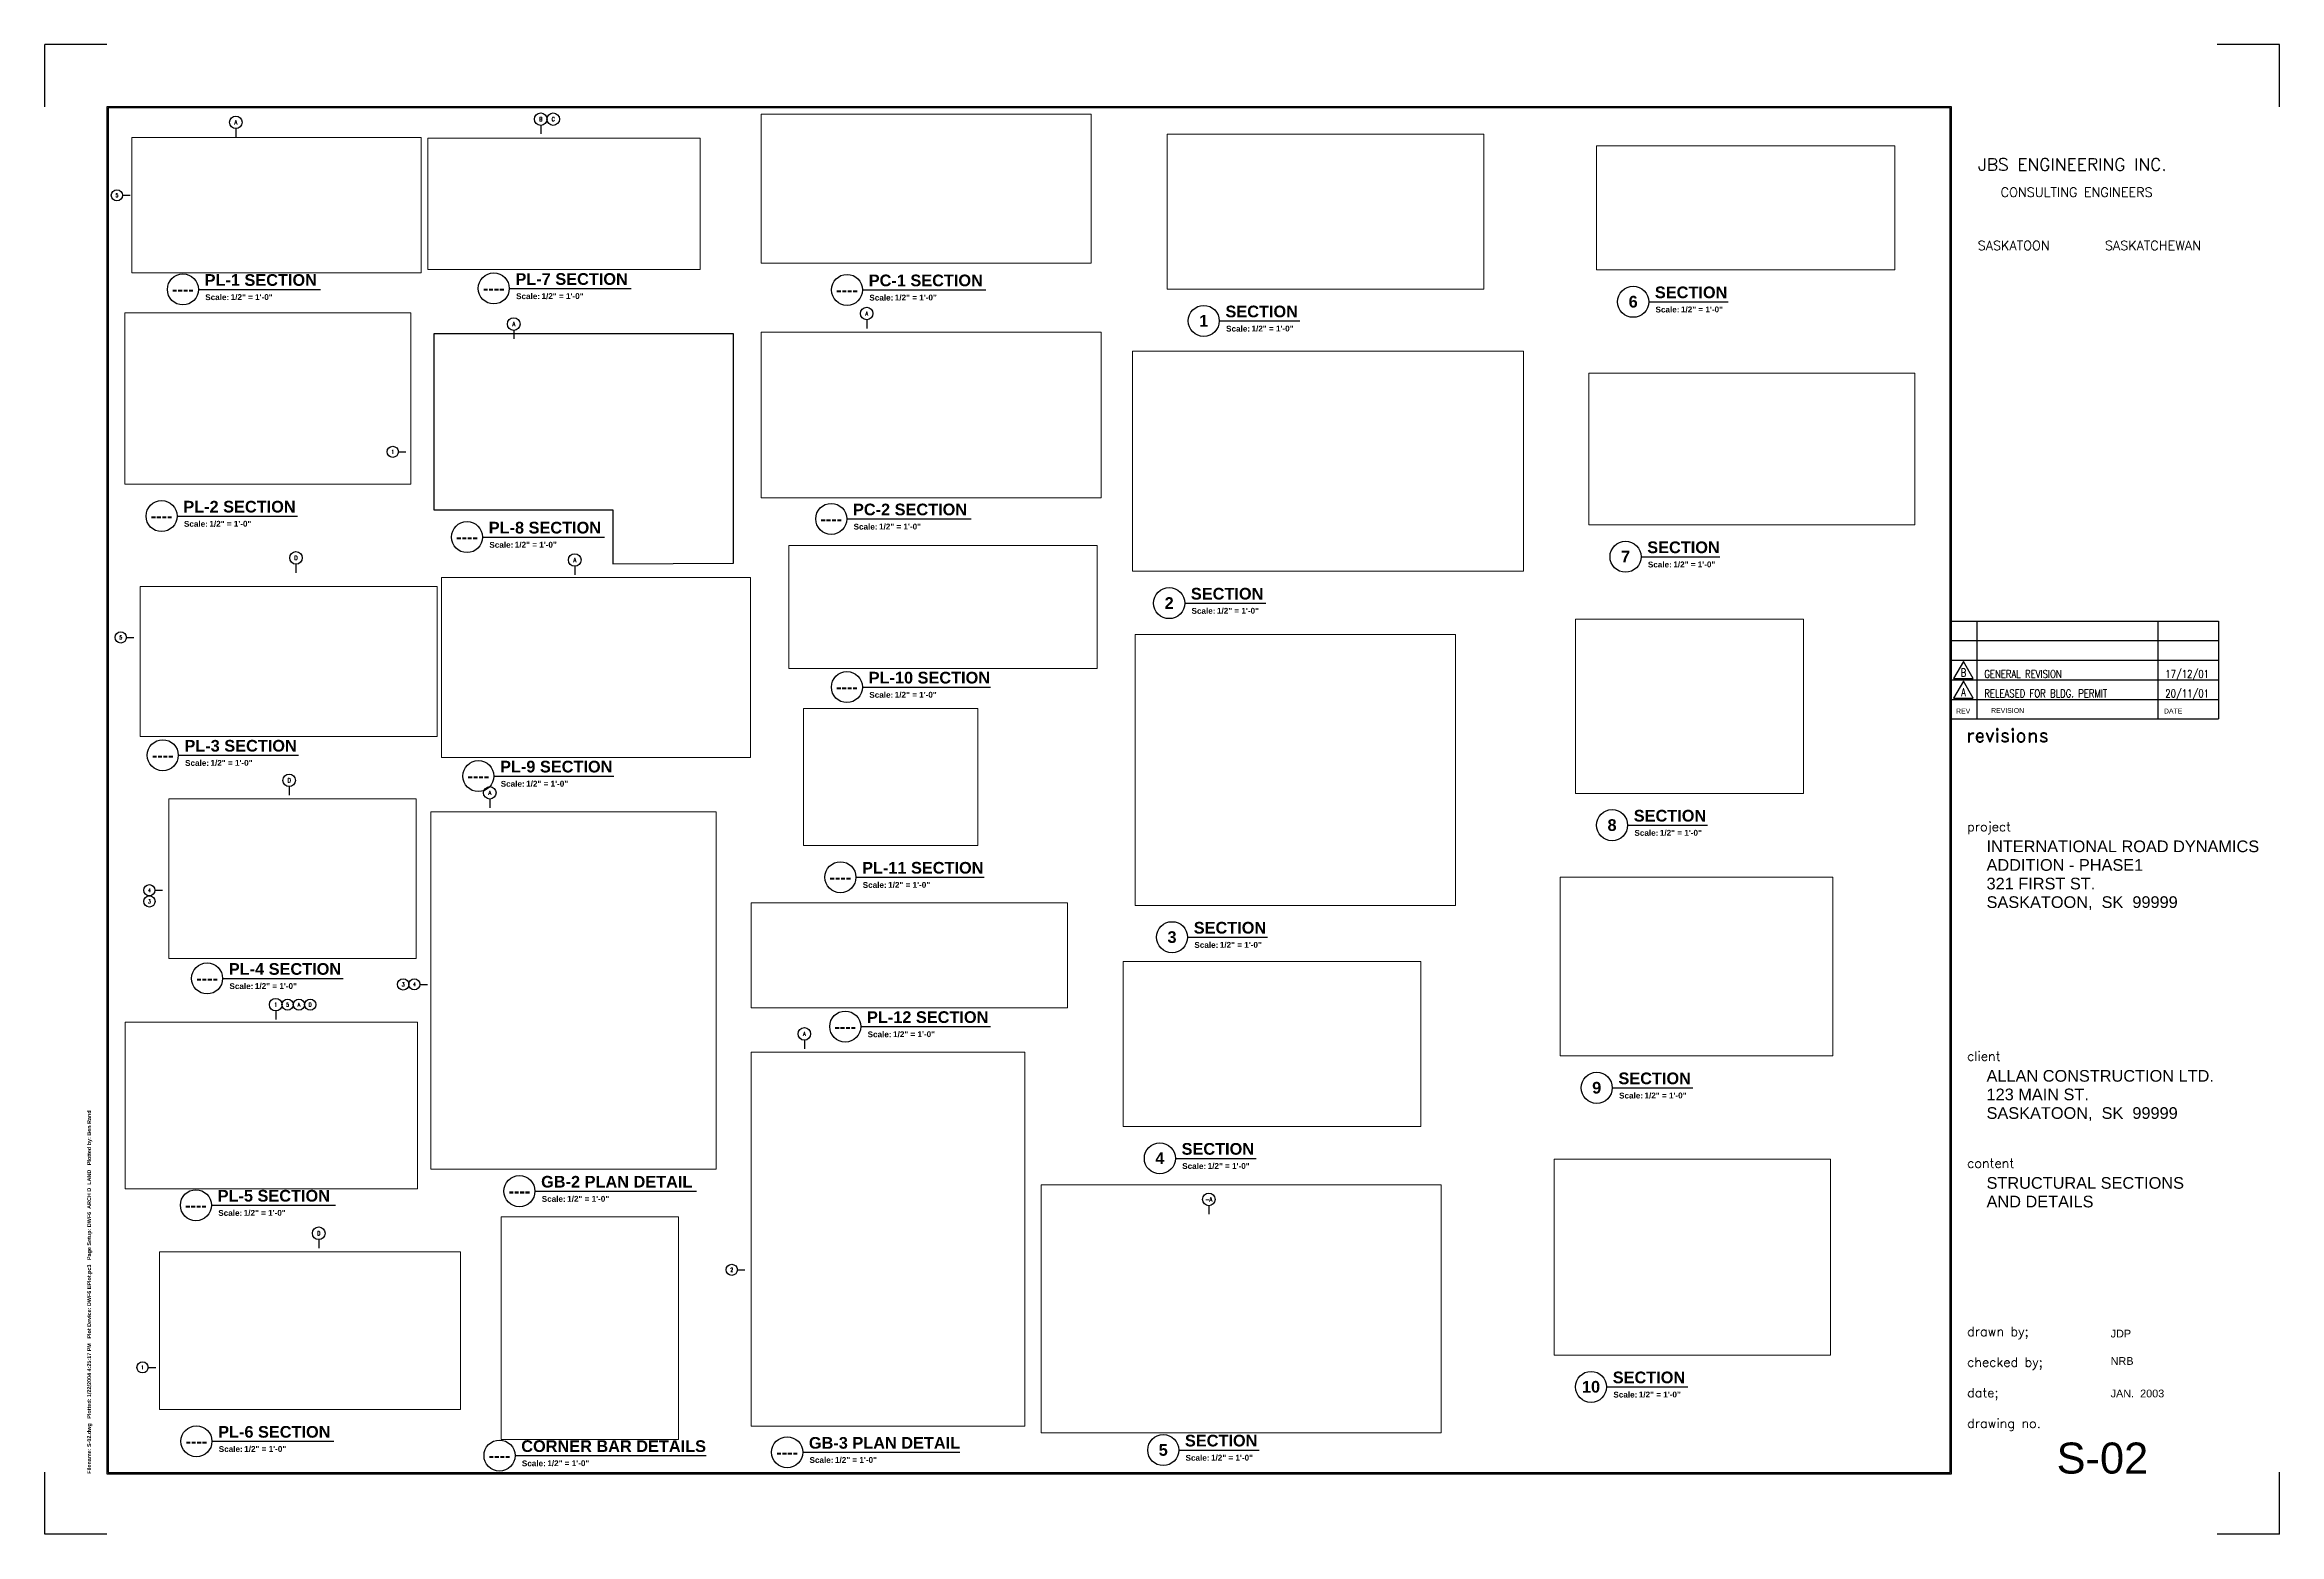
# Paper-space layout 'STRUCTURAL SECTIONS AND DETAILS' of a CAD drawing. Header units: inches. Extents: x 0 to 3717, y -480 to 23.
# Drawn here: x -0.34 to 35.66, y -0.71 to 23.29 of the extents above; entities outside this region: 1.
import ezdxf
from ezdxf.enums import TextEntityAlignment as Align

# ---------------------------------------------------------------- set-up
doc = ezdxf.new("R2010")
doc.units = ezdxf.units.IN
doc.header["$MEASUREMENT"] = 0
doc.layers.get('0').update_dxf_attribs({"linetype": 'CONTINUOUS'})
for name, color, linetype in [('Architectural_Plan_Dim', 2, 'CONTINUOUS'), ('Dimension', 2, 'CONTINUOUS'), ('Foundation_Plan_Dim', 2, 'CONTINUOUS'), ('PS_ANNOT', 5, 'CONTINUOUS'), ('TB_BORDER', 6, 'CONTINUOUS'), ('TB_CORNERS', 1, 'CONTINUOUS'), ('TB_INFORMATION', 3, 'CONTINUOUS'), ('TB_TEXT1', 160, 'CONTINUOUS'), ('TB_TEXT3', 10, 'CONTINUOUS'), ('TB_TEXT4', 4, 'CONTINUOUS'), ('TEXT', 4, 'CONTINUOUS'), ('TITLE', 7, 'CONTINUOUS'), ('TS-TEXT2', 7, 'CONTINUOUS')]:
    doc.layers.add(name, color=color, linetype=linetype)
doc.layers.add('PS_VIEWPORT', color=220, linetype='CONTINUOUS', plot=False)
doc.styles.add('ROMANC', font='romanc')
doc.styles.add('ROMAND', font='ROMAND')
doc.styles.add('ROMANS-115', font='romans.shx', dxfattribs={"width": 1.15})
doc.styles.add('ROMANS-80', font='romans.shx', dxfattribs={"width": 0.8})
doc.styles.add('ROMANS80', font='romans.shx', dxfattribs={"width": 0.8})
doc.styles.add('SANSERIF', font='sanss___.ttf')
doc.styles.add('SANSSERIFBOLD', font='sanssb__.ttf')

psp = doc.layouts.new('STRUCTURAL SECTIONS AND DETAILS')

# ---------------------------------------------------------------- texts
at = {"layer": 'Dimension', "insert": (3716.946, -480.078), "char_height": 0.0625, "attachment_point": 1, "style": 'ROMANS-115'}
psp.add_mtext('\\A1; ', dxfattribs=at)
at = {"layer": 'TS-TEXT2', "ltscale": 15, "insert": (0.342, 0.263), "char_height": 0.0625, "width": 20, "attachment_point": 1, "rotation": 90, "style": 'SANSSERIFBOLD'}
psp.add_mtext('Filename: S-02.dwg   Plotted: 1/22/2004 4:25:17 PM   Plot Device: DWF6 EPlot.pc3   Page Setup: DWF6_ARCH D_LAND   Plotted by: Ben Rand', dxfattribs=at)

# ---------------------------------------------------------------- blocks, each defined once
blk = doc.blocks.new('Gridline-Left')
blk.add_line((-49, 0), (0, 0))
blk.add_circle((-85, 0), 36)
at = {"color": 5, "style": 'ROMANS80', "width": 0.8}
blk.add_attdef('GRID', text='', height=24, dxfattribs=at).set_placement((-85, 0), align=Align.MIDDLE)
blk = doc.blocks.new('Gridline')
blk.add_line((0, -21), (0, -70))
blk.add_circle((0, 15), 36)
at = {"color": 5, "style": 'ROMANS80', "width": 0.8}
blk.add_attdef('GRID', text='', height=24, dxfattribs=at).set_placement((0, 15), align=Align.MIDDLE)
blk = doc.blocks.new('grids')
at = {"color": 2}
blk.add_circle((0.101, 0), 0.101, dxfattribs=at)
at = {"color": 5, "style": 'ROMANS80', "width": 0.8}
blk.add_attdef('GRID', text='', height=0.0675, dxfattribs=at).set_placement((0.101, 0), align=Align.MIDDLE)
blk = doc.blocks.new('Rev')
at = {"color": 4}
blk.add_lwpolyline([(1.243, 0.24), (1.083, -0.036), (1.402, -0.036)], close=True, dxfattribs=at)
at = {"layer": 'TEXT', "style": 'ROMANS-80', "width": 0.8}
blk.add_attdef('REV', text='', height=0.125, dxfattribs=at).set_placement((1.242, 0.062), align=Align.MIDDLE)
for p in [(1.578, -0.06), (4.494, -0.06)]:
    blk.add_attdef('REV', text='', height=0.125, dxfattribs=at).set_placement(p, align=Align.BOTTOM_LEFT)
blk = doc.blocks.new('title')
at = {"layer": 'TB_BORDER'}
for p, q in [((1, 23), (1, 0.975)), ((30.718, 23), (1, 23)), ((1.02, 22.98), (1.02, 0.994)), ((30.698, 22.98), (1.02, 22.98)), ((30.698, 0.994), (30.698, 22.98)), ((30.718, 0.975), (30.718, 23)), ((1, 0.975), (30.718, 0.975)), ((1.02, 0.994), (30.698, 0.994))]:
    blk.add_line(p, q, dxfattribs=at)
at = {"layer": 'TB_CORNERS'}
for p, q in [((0, 23), (0, 24)), ((1, 24), (0, 24)), ((36, 24), (35, 24)), ((36, 23), (36, 24)), ((0, 0), (0, 1)), ((36, 0), (36, 1)), ((1, 0), (0, 0)), ((36, 0), (35, 0))]:
    blk.add_line(p, q, dxfattribs=at)
at = {"layer": 'TB_INFORMATION'}
for p, q in [((30.718, 14.713), (35.02, 14.713)), ((31.124, 14.713), (31.124, 13.136)), ((34.04, 14.713), (34.04, 13.136)), ((35.02, 14.713), (35.02, 13.136)), ((30.718, 14.398), (35.02, 14.398)), ((30.718, 14.082), (35.02, 14.082)), ((30.718, 13.767), (35.02, 13.767)), ((30.718, 13.451), (35.02, 13.451)), ((30.718, 13.136), (35.02, 13.136))]:
    blk.add_line(p, q, dxfattribs=at)
at = {"layer": 'TB_TEXT1', "width": 1.0217}
for s, height, style, p in [('JBS ENGINEERING INC.', 0.1972, 'ROMANC', (31.147, 21.971)), ('CONSULTING ENGINEERS', 0.1479, 'ROMAND', (31.51, 21.549)), ('SASKATOON       SASKATCHEWAN', 0.1479, 'ROMAND', (31.141, 20.69))]:
    blk.add_text(s, height=height, dxfattribs=dict(at, style=style)).set_placement(p)
at = {"layer": 'TB_TEXT3', "ltscale": 15, "style": 'SANSERIF', "flags": 8}
for tag, p in [('PROJECT_NAME', (31.283, 10.99)), ('PROJECT_PHASE', (31.283, 10.69)), ('PROJECT_STREET', (31.283, 10.39)), ('PROJECT_CITY', (31.283, 10.091)), ('CLIENT_NAME', (31.283, 7.292)), ('CLIENT_STREET', (31.283, 6.993)), ('CLIENT_CITY', (31.283, 6.693))]:
    blk.add_attdef(tag, p, '', height=0.188, dxfattribs=at)
at = {"layer": 'TB_TEXT3', "color": 10, "ltscale": 15, "style": 'SANSERIF', "flags": 8}
for tag, p in [('SHEET_CONTENT1', (31.283, 5.567)), ('SHEET_CONTENT2', (31.283, 5.267))]:
    blk.add_attdef(tag, p, '', height=0.188, dxfattribs=at)
at = {"layer": 'TB_TEXT3', "color": 10, "style": 'SANSERIF', "flags": 8}
for tag, p in [('DRAW', (33.282, 3.171)), ('CHECK', (33.282, 2.73))]:
    blk.add_attdef(tag, p, '', height=0.125, dxfattribs=at)
at = {"layer": 'TB_TEXT3', "style": 'SANSERIF', "flags": 8}
blk.add_attdef('DATE', (33.282, 2.206), '', height=0.125, dxfattribs=at)
blk.add_attdef('X', text='', height=0.5, dxfattribs=at).set_placement((32.412, 1.478), align=Align.TOP_LEFT)
at = {"layer": 'TB_TEXT4', "width": 1.0217}
for s, p in [('REV', (30.792, 13.224)), ('REVISION', (31.356, 13.233)), ('DATE', (34.141, 13.224))]:
    blk.add_text(s, height=0.0789, dxfattribs=at).set_placement(p)
at = {"layer": 'TB_TEXT4', "style": 'ROMAND', "width": 1.0217}
for s, height, p in [('revisions', 0.2188, (30.953, 12.764)), ('project', 0.1479, (30.97, 11.328)), ('client', 0.1479, (30.97, 7.63)), ('content', 0.1479, (30.97, 5.905)), ('drawn by;', 0.1479, (30.97, 3.193)), ('checked by;', 0.1479, (30.97, 2.7)), ('date;', 0.1479, (30.97, 2.207)), ('drawing no.', 0.1479, (30.97, 1.714))]:
    blk.add_text(s, height=height, dxfattribs=at).set_placement(p)
blk = doc.blocks.new('*B7')
blk.add_line((0.842, -0.513), (2.809, -0.513))
at = {"lineweight": 25}
blk.add_circle((0.592, -0.513), 0.25, dxfattribs=at)
at = {"insert": (0.952, -0.591), "char_height": 0.0938, "width": 0.39163, "attachment_point": 1, "style": 'SANSSERIFBOLD'}
blk.add_mtext('Scale: ', dxfattribs=at)
at = {"ltscale": 15, "style": 'SANSSERIFBOLD', "flags": 8}
blk.add_attdef('VIEWNAME', text='', height=0.188, dxfattribs=at).set_placement((0.942, -0.511), align=Align.BOTTOM_LEFT)
blk.add_attdef('#', text='', height=0.188, dxfattribs=at).set_placement((0.592, -0.511), align=Align.MIDDLE_CENTER)
blk.add_attdef('VPSCALE', text='', height=0.0938, dxfattribs=at).set_placement((1.362, -0.589), align=Align.TOP_LEFT)
blk = doc.blocks.new('*B12')
blk.add_line((0.842, -0.513), (2.783, -0.513))
at = {"lineweight": 25}
blk.add_circle((0.592, -0.513), 0.25, dxfattribs=at)
at = {"insert": (0.952, -0.591), "char_height": 0.0938, "width": 0.39163, "attachment_point": 1, "style": 'SANSSERIFBOLD'}
blk.add_mtext('Scale: ', dxfattribs=at)
at = {"ltscale": 15, "style": 'SANSSERIFBOLD', "flags": 8}
blk.add_attdef('VIEWNAME', text='', height=0.188, dxfattribs=at).set_placement((0.942, -0.511), align=Align.BOTTOM_LEFT)
blk.add_attdef('#', text='', height=0.188, dxfattribs=at).set_placement((0.592, -0.511), align=Align.MIDDLE_CENTER)
blk.add_attdef('VPSCALE', text='', height=0.0938, dxfattribs=at).set_placement((1.362, -0.589), align=Align.TOP_LEFT)
blk = doc.blocks.new('*B13')
blk.add_line((0.842, -0.513), (2.777, -0.513))
at = {"lineweight": 25}
blk.add_circle((0.592, -0.513), 0.25, dxfattribs=at)
at = {"insert": (0.952, -0.591), "char_height": 0.0938, "width": 0.39163, "attachment_point": 1, "style": 'SANSSERIFBOLD'}
blk.add_mtext('Scale: ', dxfattribs=at)
at = {"ltscale": 15, "style": 'SANSSERIFBOLD', "flags": 8}
blk.add_attdef('VIEWNAME', text='', height=0.188, dxfattribs=at).set_placement((0.942, -0.511), align=Align.BOTTOM_LEFT)
blk.add_attdef('#', text='', height=0.188, dxfattribs=at).set_placement((0.592, -0.511), align=Align.MIDDLE_CENTER)
blk.add_attdef('VPSCALE', text='', height=0.0938, dxfattribs=at).set_placement((1.362, -0.589), align=Align.TOP_LEFT)
blk = doc.blocks.new('*B8')
blk.add_line((0.842, -0.513), (2.805, -0.513))
at = {"lineweight": 25}
blk.add_circle((0.592, -0.513), 0.25, dxfattribs=at)
at = {"insert": (0.952, -0.591), "char_height": 0.0938, "width": 0.39163, "attachment_point": 1, "style": 'SANSSERIFBOLD'}
blk.add_mtext('Scale: ', dxfattribs=at)
at = {"ltscale": 15, "style": 'SANSSERIFBOLD', "flags": 8}
blk.add_attdef('VIEWNAME', text='', height=0.188, dxfattribs=at).set_placement((0.942, -0.511), align=Align.BOTTOM_LEFT)
blk.add_attdef('#', text='', height=0.188, dxfattribs=at).set_placement((0.592, -0.511), align=Align.MIDDLE_CENTER)
blk.add_attdef('VPSCALE', text='', height=0.0938, dxfattribs=at).set_placement((1.362, -0.589), align=Align.TOP_LEFT)
blk = doc.blocks.new('*B11')
blk.add_line((0.842, -0.513), (2.805, -0.513))
at = {"lineweight": 25}
blk.add_circle((0.592, -0.513), 0.25, dxfattribs=at)
at = {"insert": (0.952, -0.591), "char_height": 0.0938, "width": 0.39163, "attachment_point": 1, "style": 'SANSSERIFBOLD'}
blk.add_mtext('Scale: ', dxfattribs=at)
at = {"ltscale": 15, "style": 'SANSSERIFBOLD', "flags": 8}
blk.add_attdef('VIEWNAME', text='', height=0.188, dxfattribs=at).set_placement((0.942, -0.511), align=Align.BOTTOM_LEFT)
blk.add_attdef('#', text='', height=0.188, dxfattribs=at).set_placement((0.592, -0.511), align=Align.MIDDLE_CENTER)
blk.add_attdef('VPSCALE', text='', height=0.0938, dxfattribs=at).set_placement((1.362, -0.589), align=Align.TOP_LEFT)
blk = doc.blocks.new('*B14')
blk.add_line((0.842, -0.513), (2.773, -0.513))
at = {"lineweight": 25}
blk.add_circle((0.592, -0.513), 0.25, dxfattribs=at)
at = {"insert": (0.952, -0.591), "char_height": 0.0938, "width": 0.39163, "attachment_point": 1, "style": 'SANSSERIFBOLD'}
blk.add_mtext('Scale: ', dxfattribs=at)
at = {"ltscale": 15, "style": 'SANSSERIFBOLD', "flags": 8}
blk.add_attdef('VIEWNAME', text='', height=0.188, dxfattribs=at).set_placement((0.942, -0.511), align=Align.BOTTOM_LEFT)
blk.add_attdef('#', text='', height=0.188, dxfattribs=at).set_placement((0.592, -0.511), align=Align.MIDDLE_CENTER)
blk.add_attdef('VPSCALE', text='', height=0.0938, dxfattribs=at).set_placement((1.362, -0.589), align=Align.TOP_LEFT)
blk = doc.blocks.new('*B9')
blk.add_line((0.842, -0.513), (2.83, -0.513))
at = {"lineweight": 25}
blk.add_circle((0.592, -0.513), 0.25, dxfattribs=at)
at = {"insert": (0.952, -0.591), "char_height": 0.0938, "width": 0.39163, "attachment_point": 1, "style": 'SANSSERIFBOLD'}
blk.add_mtext('Scale: ', dxfattribs=at)
at = {"ltscale": 15, "style": 'SANSSERIFBOLD', "flags": 8}
blk.add_attdef('VIEWNAME', text='', height=0.188, dxfattribs=at).set_placement((0.942, -0.511), align=Align.BOTTOM_LEFT)
blk.add_attdef('#', text='', height=0.188, dxfattribs=at).set_placement((0.592, -0.511), align=Align.MIDDLE_CENTER)
blk.add_attdef('VPSCALE', text='', height=0.0938, dxfattribs=at).set_placement((1.362, -0.589), align=Align.TOP_LEFT)
blk = doc.blocks.new('*B10')
blk.add_line((0.842, -0.513), (2.844, -0.513))
at = {"lineweight": 25}
blk.add_circle((0.592, -0.513), 0.25, dxfattribs=at)
at = {"insert": (0.952, -0.591), "char_height": 0.0938, "width": 0.39163, "attachment_point": 1, "style": 'SANSSERIFBOLD'}
blk.add_mtext('Scale: ', dxfattribs=at)
at = {"ltscale": 15, "style": 'SANSSERIFBOLD', "flags": 8}
blk.add_attdef('VIEWNAME', text='', height=0.188, dxfattribs=at).set_placement((0.942, -0.511), align=Align.BOTTOM_LEFT)
blk.add_attdef('#', text='', height=0.188, dxfattribs=at).set_placement((0.592, -0.511), align=Align.MIDDLE_CENTER)
blk.add_attdef('VPSCALE', text='', height=0.0938, dxfattribs=at).set_placement((1.362, -0.589), align=Align.TOP_LEFT)
blk = doc.blocks.new('*B15')
blk.add_line((0.842, -0.513), (2.907, -0.513))
at = {"lineweight": 25}
blk.add_circle((0.592, -0.513), 0.25, dxfattribs=at)
at = {"insert": (0.952, -0.591), "char_height": 0.0938, "width": 0.39163, "attachment_point": 1, "style": 'SANSSERIFBOLD'}
blk.add_mtext('Scale: ', dxfattribs=at)
at = {"ltscale": 15, "style": 'SANSSERIFBOLD', "flags": 8}
blk.add_attdef('VIEWNAME', text='', height=0.188, dxfattribs=at).set_placement((0.942, -0.511), align=Align.BOTTOM_LEFT)
blk.add_attdef('#', text='', height=0.188, dxfattribs=at).set_placement((0.592, -0.511), align=Align.MIDDLE_CENTER)
blk.add_attdef('VPSCALE', text='', height=0.0938, dxfattribs=at).set_placement((1.362, -0.589), align=Align.TOP_LEFT)
blk = doc.blocks.new('*B16')
blk.add_line((0.842, -0.513), (2.911, -0.513))
at = {"lineweight": 25}
blk.add_circle((0.592, -0.513), 0.25, dxfattribs=at)
at = {"insert": (0.952, -0.591), "char_height": 0.0938, "width": 0.39163, "attachment_point": 1, "style": 'SANSSERIFBOLD'}
blk.add_mtext('Scale: ', dxfattribs=at)
at = {"ltscale": 15, "style": 'SANSSERIFBOLD', "flags": 8}
blk.add_attdef('VIEWNAME', text='', height=0.188, dxfattribs=at).set_placement((0.942, -0.511), align=Align.BOTTOM_LEFT)
blk.add_attdef('#', text='', height=0.188, dxfattribs=at).set_placement((0.592, -0.511), align=Align.MIDDLE_CENTER)
blk.add_attdef('VPSCALE', text='', height=0.0938, dxfattribs=at).set_placement((1.362, -0.589), align=Align.TOP_LEFT)
blk = doc.blocks.new('*B17')
blk.add_line((0.842, -0.513), (2.934, -0.513))
at = {"lineweight": 25}
blk.add_circle((0.592, -0.513), 0.25, dxfattribs=at)
at = {"insert": (0.952, -0.591), "char_height": 0.0938, "width": 0.39163, "attachment_point": 1, "style": 'SANSSERIFBOLD'}
blk.add_mtext('Scale: ', dxfattribs=at)
at = {"ltscale": 15, "style": 'SANSSERIFBOLD', "flags": 8}
blk.add_attdef('VIEWNAME', text='', height=0.188, dxfattribs=at).set_placement((0.942, -0.511), align=Align.BOTTOM_LEFT)
blk.add_attdef('#', text='', height=0.188, dxfattribs=at).set_placement((0.592, -0.511), align=Align.MIDDLE_CENTER)
blk.add_attdef('VPSCALE', text='', height=0.0938, dxfattribs=at).set_placement((1.362, -0.589), align=Align.TOP_LEFT)
blk = doc.blocks.new('*B20')
blk.add_line((0.842, -0.513), (2.786, -0.513))
at = {"lineweight": 25}
blk.add_circle((0.592, -0.513), 0.25, dxfattribs=at)
at = {"insert": (0.952, -0.591), "char_height": 0.0938, "width": 0.39163, "attachment_point": 1, "style": 'SANSSERIFBOLD'}
blk.add_mtext('Scale: ', dxfattribs=at)
at = {"ltscale": 15, "style": 'SANSSERIFBOLD', "flags": 8}
blk.add_attdef('VIEWNAME', text='', height=0.188, dxfattribs=at).set_placement((0.942, -0.511), align=Align.BOTTOM_LEFT)
blk.add_attdef('#', text='', height=0.188, dxfattribs=at).set_placement((0.592, -0.511), align=Align.MIDDLE_CENTER)
blk.add_attdef('VPSCALE', text='', height=0.0938, dxfattribs=at).set_placement((1.362, -0.589), align=Align.TOP_LEFT)
blk = doc.blocks.new('*B19')
blk.add_line((0.842, -0.513), (2.839, -0.513))
at = {"lineweight": 25}
blk.add_circle((0.592, -0.513), 0.25, dxfattribs=at)
at = {"insert": (0.952, -0.591), "char_height": 0.0938, "width": 0.39163, "attachment_point": 1, "style": 'SANSSERIFBOLD'}
blk.add_mtext('Scale: ', dxfattribs=at)
at = {"ltscale": 15, "style": 'SANSSERIFBOLD', "flags": 8}
blk.add_attdef('VIEWNAME', text='', height=0.188, dxfattribs=at).set_placement((0.942, -0.511), align=Align.BOTTOM_LEFT)
blk.add_attdef('#', text='', height=0.188, dxfattribs=at).set_placement((0.592, -0.511), align=Align.MIDDLE_CENTER)
blk.add_attdef('VPSCALE', text='', height=0.0938, dxfattribs=at).set_placement((1.362, -0.589), align=Align.TOP_LEFT)
blk = doc.blocks.new('*B21')
blk.add_line((0.842, -0.513), (2.806, -0.513))
at = {"lineweight": 25}
blk.add_circle((0.592, -0.513), 0.25, dxfattribs=at)
at = {"insert": (0.952, -0.591), "char_height": 0.0938, "width": 0.39163, "attachment_point": 1, "style": 'SANSSERIFBOLD'}
blk.add_mtext('Scale: ', dxfattribs=at)
at = {"ltscale": 15, "style": 'SANSSERIFBOLD', "flags": 8}
blk.add_attdef('VIEWNAME', text='', height=0.188, dxfattribs=at).set_placement((0.942, -0.511), align=Align.BOTTOM_LEFT)
blk.add_attdef('#', text='', height=0.188, dxfattribs=at).set_placement((0.592, -0.511), align=Align.MIDDLE_CENTER)
blk.add_attdef('VPSCALE', text='', height=0.0938, dxfattribs=at).set_placement((1.362, -0.589), align=Align.TOP_LEFT)
blk = doc.blocks.new('*B18')
blk.add_line((0.842, -0.513), (3.446, -0.513))
at = {"lineweight": 25}
blk.add_circle((0.592, -0.513), 0.25, dxfattribs=at)
at = {"insert": (0.952, -0.591), "char_height": 0.0938, "width": 0.39163, "attachment_point": 1, "style": 'SANSSERIFBOLD'}
blk.add_mtext('Scale: ', dxfattribs=at)
at = {"ltscale": 15, "style": 'SANSSERIFBOLD', "flags": 8}
blk.add_attdef('VIEWNAME', text='', height=0.188, dxfattribs=at).set_placement((0.942, -0.511), align=Align.BOTTOM_LEFT)
blk.add_attdef('#', text='', height=0.188, dxfattribs=at).set_placement((0.592, -0.511), align=Align.MIDDLE_CENTER)
blk.add_attdef('VPSCALE', text='', height=0.0938, dxfattribs=at).set_placement((1.362, -0.589), align=Align.TOP_LEFT)
blk = doc.blocks.new('*B22')
blk.add_line((0.842, -0.513), (3.919, -0.513))
at = {"lineweight": 25}
blk.add_circle((0.592, -0.513), 0.25, dxfattribs=at)
at = {"insert": (0.952, -0.591), "char_height": 0.0938, "width": 0.39163, "attachment_point": 1, "style": 'SANSSERIFBOLD'}
blk.add_mtext('Scale: ', dxfattribs=at)
at = {"ltscale": 15, "style": 'SANSSERIFBOLD', "flags": 8}
blk.add_attdef('VIEWNAME', text='', height=0.188, dxfattribs=at).set_placement((0.942, -0.511), align=Align.BOTTOM_LEFT)
blk.add_attdef('#', text='', height=0.188, dxfattribs=at).set_placement((0.592, -0.511), align=Align.MIDDLE_CENTER)
blk.add_attdef('VPSCALE', text='', height=0.0938, dxfattribs=at).set_placement((1.362, -0.589), align=Align.TOP_LEFT)
blk = doc.blocks.new('*B23')
blk.add_line((0.842, -0.513), (3.375, -0.513))
at = {"lineweight": 25}
blk.add_circle((0.592, -0.513), 0.25, dxfattribs=at)
at = {"insert": (0.952, -0.591), "char_height": 0.0938, "width": 0.39163, "attachment_point": 1, "style": 'SANSSERIFBOLD'}
blk.add_mtext('Scale: ', dxfattribs=at)
at = {"ltscale": 15, "style": 'SANSSERIFBOLD', "flags": 8}
blk.add_attdef('VIEWNAME', text='', height=0.188, dxfattribs=at).set_placement((0.942, -0.511), align=Align.BOTTOM_LEFT)
blk.add_attdef('#', text='', height=0.188, dxfattribs=at).set_placement((0.592, -0.511), align=Align.MIDDLE_CENTER)
blk.add_attdef('VPSCALE', text='', height=0.0938, dxfattribs=at).set_placement((1.362, -0.589), align=Align.TOP_LEFT)
blk = doc.blocks.new('*B24')
blk.add_line((0.842, -0.513), (2.142, -0.513))
at = {"lineweight": 25}
blk.add_circle((0.592, -0.513), 0.25, dxfattribs=at)
at = {"insert": (0.952, -0.591), "char_height": 0.0938, "width": 0.39163, "attachment_point": 1, "style": 'SANSSERIFBOLD'}
blk.add_mtext('Scale: ', dxfattribs=at)
at = {"ltscale": 15, "style": 'SANSSERIFBOLD', "flags": 8}
blk.add_attdef('VIEWNAME', text='', height=0.188, dxfattribs=at).set_placement((0.942, -0.511), align=Align.BOTTOM_LEFT)
blk.add_attdef('#', text='', height=0.188, dxfattribs=at).set_placement((0.592, -0.511), align=Align.MIDDLE_CENTER)
blk.add_attdef('VPSCALE', text='', height=0.0938, dxfattribs=at).set_placement((1.362, -0.589), align=Align.TOP_LEFT)
blk = doc.blocks.new('*B25')
blk.add_line((0.842, -0.513), (2.149, -0.513))
at = {"lineweight": 25}
blk.add_circle((0.592, -0.513), 0.25, dxfattribs=at)
at = {"insert": (0.952, -0.591), "char_height": 0.0938, "width": 0.39163, "attachment_point": 1, "style": 'SANSSERIFBOLD'}
blk.add_mtext('Scale: ', dxfattribs=at)
at = {"ltscale": 15, "style": 'SANSSERIFBOLD', "flags": 8}
blk.add_attdef('VIEWNAME', text='', height=0.188, dxfattribs=at).set_placement((0.942, -0.511), align=Align.BOTTOM_LEFT)
blk.add_attdef('#', text='', height=0.188, dxfattribs=at).set_placement((0.592, -0.511), align=Align.MIDDLE_CENTER)
blk.add_attdef('VPSCALE', text='', height=0.0938, dxfattribs=at).set_placement((1.362, -0.589), align=Align.TOP_LEFT)
blk = doc.blocks.new('*B26')
blk.add_line((0.842, -0.513), (2.123, -0.513))
at = {"lineweight": 25}
blk.add_circle((0.592, -0.513), 0.25, dxfattribs=at)
at = {"insert": (0.952, -0.591), "char_height": 0.0938, "width": 0.39163, "attachment_point": 1, "style": 'SANSSERIFBOLD'}
blk.add_mtext('Scale: ', dxfattribs=at)
at = {"ltscale": 15, "style": 'SANSSERIFBOLD', "flags": 8}
blk.add_attdef('VIEWNAME', text='', height=0.188, dxfattribs=at).set_placement((0.942, -0.511), align=Align.BOTTOM_LEFT)
blk.add_attdef('#', text='', height=0.188, dxfattribs=at).set_placement((0.592, -0.511), align=Align.MIDDLE_CENTER)
blk.add_attdef('VPSCALE', text='', height=0.0938, dxfattribs=at).set_placement((1.362, -0.589), align=Align.TOP_LEFT)
blk = doc.blocks.new('*B27')
blk.add_line((0.842, -0.513), (2.113, -0.513))
at = {"lineweight": 25}
blk.add_circle((0.592, -0.513), 0.25, dxfattribs=at)
at = {"insert": (0.952, -0.591), "char_height": 0.0938, "width": 0.39163, "attachment_point": 1, "style": 'SANSSERIFBOLD'}
blk.add_mtext('Scale: ', dxfattribs=at)
at = {"ltscale": 15, "style": 'SANSSERIFBOLD', "flags": 8}
blk.add_attdef('VIEWNAME', text='', height=0.188, dxfattribs=at).set_placement((0.942, -0.511), align=Align.BOTTOM_LEFT)
blk.add_attdef('#', text='', height=0.188, dxfattribs=at).set_placement((0.592, -0.511), align=Align.MIDDLE_CENTER)
blk.add_attdef('VPSCALE', text='', height=0.0938, dxfattribs=at).set_placement((1.362, -0.589), align=Align.TOP_LEFT)
blk = doc.blocks.new('*B28')
blk.add_line((0.842, -0.513), (2.129, -0.513))
at = {"lineweight": 25}
blk.add_circle((0.592, -0.513), 0.25, dxfattribs=at)
at = {"insert": (0.952, -0.591), "char_height": 0.0938, "width": 0.39163, "attachment_point": 1, "style": 'SANSSERIFBOLD'}
blk.add_mtext('Scale: ', dxfattribs=at)
at = {"ltscale": 15, "style": 'SANSSERIFBOLD', "flags": 8}
blk.add_attdef('VIEWNAME', text='', height=0.188, dxfattribs=at).set_placement((0.942, -0.511), align=Align.BOTTOM_LEFT)
blk.add_attdef('#', text='', height=0.188, dxfattribs=at).set_placement((0.592, -0.511), align=Align.MIDDLE_CENTER)
blk.add_attdef('VPSCALE', text='', height=0.0938, dxfattribs=at).set_placement((1.362, -0.589), align=Align.TOP_LEFT)
blk = doc.blocks.new('*B29')
blk.add_line((0.842, -0.513), (2.13, -0.513))
at = {"lineweight": 25}
blk.add_circle((0.592, -0.513), 0.25, dxfattribs=at)
at = {"insert": (0.952, -0.591), "char_height": 0.0938, "width": 0.39163, "attachment_point": 1, "style": 'SANSSERIFBOLD'}
blk.add_mtext('Scale: ', dxfattribs=at)
at = {"ltscale": 15, "style": 'SANSSERIFBOLD', "flags": 8}
blk.add_attdef('VIEWNAME', text='', height=0.188, dxfattribs=at).set_placement((0.942, -0.511), align=Align.BOTTOM_LEFT)
blk.add_attdef('#', text='', height=0.188, dxfattribs=at).set_placement((0.592, -0.511), align=Align.MIDDLE_CENTER)
blk.add_attdef('VPSCALE', text='', height=0.0938, dxfattribs=at).set_placement((1.362, -0.589), align=Align.TOP_LEFT)
blk = doc.blocks.new('*B30')
blk.add_line((0.842, -0.513), (2.143, -0.513))
at = {"lineweight": 25}
blk.add_circle((0.592, -0.513), 0.25, dxfattribs=at)
at = {"insert": (0.952, -0.591), "char_height": 0.0938, "width": 0.39163, "attachment_point": 1, "style": 'SANSSERIFBOLD'}
blk.add_mtext('Scale: ', dxfattribs=at)
at = {"ltscale": 15, "style": 'SANSSERIFBOLD', "flags": 8}
blk.add_attdef('VIEWNAME', text='', height=0.188, dxfattribs=at).set_placement((0.942, -0.511), align=Align.BOTTOM_LEFT)
blk.add_attdef('#', text='', height=0.188, dxfattribs=at).set_placement((0.592, -0.511), align=Align.MIDDLE_CENTER)
blk.add_attdef('VPSCALE', text='', height=0.0938, dxfattribs=at).set_placement((1.362, -0.589), align=Align.TOP_LEFT)
blk = doc.blocks.new('*B33')
blk.add_line((0.842, -0.513), (2.141, -0.513))
at = {"lineweight": 25}
blk.add_circle((0.592, -0.513), 0.25, dxfattribs=at)
at = {"insert": (0.952, -0.591), "char_height": 0.0938, "width": 0.39163, "attachment_point": 1, "style": 'SANSSERIFBOLD'}
blk.add_mtext('Scale: ', dxfattribs=at)
at = {"ltscale": 15, "style": 'SANSSERIFBOLD', "flags": 8}
blk.add_attdef('VIEWNAME', text='', height=0.188, dxfattribs=at).set_placement((0.942, -0.511), align=Align.BOTTOM_LEFT)
blk.add_attdef('#', text='', height=0.188, dxfattribs=at).set_placement((0.592, -0.511), align=Align.MIDDLE_CENTER)
blk.add_attdef('VPSCALE', text='', height=0.0938, dxfattribs=at).set_placement((1.362, -0.589), align=Align.TOP_LEFT)
blk = doc.blocks.new('*B31')
blk.add_line((0.842, -0.513), (2.139, -0.513))
at = {"lineweight": 25}
blk.add_circle((0.592, -0.513), 0.25, dxfattribs=at)
at = {"insert": (0.952, -0.591), "char_height": 0.0938, "width": 0.39163, "attachment_point": 1, "style": 'SANSSERIFBOLD'}
blk.add_mtext('Scale: ', dxfattribs=at)
at = {"ltscale": 15, "style": 'SANSSERIFBOLD', "flags": 8}
blk.add_attdef('VIEWNAME', text='', height=0.188, dxfattribs=at).set_placement((0.942, -0.511), align=Align.BOTTOM_LEFT)
blk.add_attdef('#', text='', height=0.188, dxfattribs=at).set_placement((0.592, -0.511), align=Align.MIDDLE_CENTER)
blk.add_attdef('VPSCALE', text='', height=0.0938, dxfattribs=at).set_placement((1.362, -0.589), align=Align.TOP_LEFT)
blk = doc.blocks.new('*B32')
blk.add_line((0.842, -0.513), (2.151, -0.513))
at = {"lineweight": 25}
blk.add_circle((0.592, -0.513), 0.25, dxfattribs=at)
at = {"insert": (0.952, -0.591), "char_height": 0.0938, "width": 0.39163, "attachment_point": 1, "style": 'SANSSERIFBOLD'}
blk.add_mtext('Scale: ', dxfattribs=at)
at = {"ltscale": 15, "style": 'SANSSERIFBOLD', "flags": 8}
blk.add_attdef('VIEWNAME', text='', height=0.188, dxfattribs=at).set_placement((0.942, -0.511), align=Align.BOTTOM_LEFT)
blk.add_attdef('#', text='', height=0.188, dxfattribs=at).set_placement((0.592, -0.511), align=Align.MIDDLE_CENTER)
blk.add_attdef('VPSCALE', text='', height=0.0938, dxfattribs=at).set_placement((1.362, -0.589), align=Align.TOP_LEFT)

# ---------------------------------------------------------------- linework, layer by layer
at = {"layer": 'PS_VIEWPORT', "ltscale": 15}
psp.add_lwpolyline([(5.924, 18.631), (5.924, 15.794), (8.808, 15.794), (8.808, 14.926), (10.754, 14.936), (10.754, 18.631)], close=True, dxfattribs=at)

# ---------------------------------------------------------------- block references
at = {"layer": 'Architectural_Plan_Dim'}
for name, p, xscale, yscale, zscale, values in [('Gridline', (2.737, 21.996), 0.002812499999890861, 0.002812499999890861, 0.002812499999890861, {'GRID': 'A'}), ('Gridline', (7.649, 22.047), 0.0028124999998909, 0.0028124999998909, 0.0028124999998909, {'GRID': 'B'}), ('Gridline-Left', (1.033, 20.862), 0.00250000000005457, 0.00250000000005457, 0.00250000000005457, {'GRID': '5'}), ('Gridline', (7.214, 18.745), 0.0028124999998909, 0.0028124999998909, 0.0028124999998909, {'GRID': 'A'}), ('Gridline', (12.9, 18.915), 0.0028124999998909, 0.0028124999998909, 0.0028124999998909, {'GRID': 'A'}), ('Gridline-Left', (5.478, 16.729), 0.0025000000000546, 0.0025000000000546, 0.0025000000000546, {'GRID': '1'}), ('Gridline', (3.706, 14.978), 0.0028124999998909, 0.0028124999998909, 0.0028124999998909, {'GRID': 'D'}), ('Gridline', (8.197, 14.944), 0.0028124999998909, 0.0028124999998909, 0.0028124999998909, {'GRID': 'A'}), ('Gridline-Left', (1.096, 13.738), 0.0025000000000546, 0.0025000000000546, 0.0025000000000546, {'GRID': '5'}), ('Gridline', (3.596, 11.394), 0.0028124999998909, 0.0028124999998909, 0.0028124999998909, {'GRID': 'D'}), ('Gridline', (6.828, 11.192), 0.0028124999998909, 0.0028124999998909, 0.0028124999998909, {'GRID': 'A'}), ('Gridline-Left', (1.556, 9.666), 0.0025000000000546, 0.0025000000000546, 0.0025000000000546, {'GRID': '4'}), ('Gridline', (3.38, 7.78), 0.0028124999998909, 0.0028124999998909, 0.0028124999998909, {'GRID': '1'}), ('Gridline-Left', (5.825, 8.149), 0.0025000000000546, 0.0025000000000546, 0.0025000000000546, {'GRID': '4'}), ('Gridline', (11.896, 7.309), 0.0028124999998909, 0.0028124999998909, 0.0028124999998909, {'GRID': 'A'}), ('Gridline', (18.412, 4.642), 0.0028124999998909, 0.0028124999998909, 0.0028124999998909, {'GRID': '-A'}), ('Gridline', (4.073, 4.097), 0.0028124999998909, 0.0028124999998909, 0.0028124999998909, {'GRID': 'D'}), ('Gridline-Left', (10.939, 3.55), 0.0025000000000546, 0.0025000000000546, 0.0025000000000546, {'GRID': '2'}), ('Gridline-Left', (1.446, 1.978), 0.0025000000000546, 0.0025000000000546, 0.0025000000000546, {'GRID': '1'})]:
    psp.add_blockref(name, p, dxfattribs=dict(at, xscale=xscale, yscale=yscale, zscale=zscale)).add_auto_attribs(values)
at = {"layer": 'Dimension'}
psp.add_blockref('grids', (7.749, 22.089), dxfattribs=at).add_auto_attribs({'GRID': 'C'})
at = {"layer": 'Dimension', "xscale": 0.9, "yscale": 0.9, "zscale": 0.9}
for p, values in [((1.254, 9.485), {'GRID': '3'}), ((5.342, 8.149), {'GRID': '3'}), ((3.479, 7.822), {'GRID': '5'}), ((3.662, 7.822), {'GRID': 'A'}), ((3.844, 7.822), {'GRID': 'D'})]:
    psp.add_blockref('grids', p, dxfattribs=at).add_auto_attribs(values)
at = {"layer": 'Foundation_Plan_Dim'}
ref = psp.add_blockref('Rev', (29.326, 13.111), dxfattribs=at)
ref.add_attrib('REV', 'B', dxfattribs={"layer": 'TEXT', "height": 0.125, "style": 'ROMANS-80', "width": 0.8}).set_placement((30.569, 13.173), align=Align.MIDDLE)
ref.add_attrib('REV', 'GENERAL REVISION', dxfattribs={"layer": 'TEXT', "height": 0.125, "style": 'ROMANS-80', "width": 0.8}).set_placement((30.905, 13.051), align=Align.BOTTOM_LEFT)
ref.add_attrib('REV', '17/12/01', dxfattribs={"layer": 'TEXT', "height": 0.125, "style": 'ROMANS-80', "width": 0.8}).set_placement((33.821, 13.051), align=Align.BOTTOM_LEFT)
ref = psp.add_blockref('Rev', (29.326, 12.795), dxfattribs=at)
ref.add_attrib('REV', 'A', dxfattribs={"layer": 'TEXT', "height": 0.125, "style": 'ROMANS-80', "width": 0.8}).set_placement((30.569, 12.857), align=Align.MIDDLE)
ref.add_attrib('REV', 'RELEASED FOR BLDG. PERMIT', dxfattribs={"layer": 'TEXT', "height": 0.125, "style": 'ROMANS-80', "width": 0.8}).set_placement((30.905, 12.736), align=Align.BOTTOM_LEFT)
ref.add_attrib('REV', '20/11/01', dxfattribs={"layer": 'TEXT', "height": 0.125, "style": 'ROMANS-80', "width": 0.8}).set_placement((33.821, 12.736), align=Align.BOTTOM_LEFT)
at = {"layer": 'PS_ANNOT', "ltscale": 15}
for name, p, values in [('*B7', (1.292, 19.858), {'#': '----', 'VIEWNAME': 'PL-1 SECTION', 'VPSCALE': '1/2" = 1\'-0"'}), ('*B8', (6.3, 19.874), {'#': '----', 'VIEWNAME': 'PL-7 SECTION', 'VPSCALE': '1/2" = 1\'-0"'}), ('*B9', (11.991, 19.851), {'#': '----', 'VIEWNAME': 'PC-1 SECTION', 'VPSCALE': '1/2" = 1\'-0"'}), ('*B24', (17.738, 19.351), {'#': '1', 'VIEWNAME': 'SECTION', 'VPSCALE': '1/2" = 1\'-0"'}), ('*B26', (24.656, 19.659), {'#': '6', 'VIEWNAME': 'SECTION', 'VPSCALE': '1/2" = 1\'-0"'}), ('*B12', (0.949, 16.206), {'#': '----', 'VIEWNAME': 'PL-2 SECTION', 'VPSCALE': '1/2" = 1\'-0"'}), ('*B10', (11.737, 16.161), {'#': '----', 'VIEWNAME': 'PC-2 SECTION', 'VPSCALE': '1/2" = 1\'-0"'}), ('*B11', (5.869, 15.868), {'#': '----', 'VIEWNAME': 'PL-8 SECTION', 'VPSCALE': '1/2" = 1\'-0"'}), ('*B27', (24.533, 15.551), {'#': '7', 'VIEWNAME': 'SECTION', 'VPSCALE': '1/2" = 1\'-0"'}), ('*B25', (17.181, 14.804), {'#': '2', 'VIEWNAME': 'SECTION', 'VPSCALE': '1/2" = 1\'-0"'}), ('*B15', (11.99, 13.451), {'#': '----', 'VIEWNAME': 'PL-10 SECTION', 'VPSCALE': '1/2" = 1\'-0"'}), ('*B13', (0.967, 12.354), {'#': '----', 'VIEWNAME': 'PL-3 SECTION', 'VPSCALE': '1/2" = 1\'-0"'}), ('*B14', (6.052, 12.018), {'#': '----', 'VIEWNAME': 'PL-9 SECTION', 'VPSCALE': '1/2" = 1\'-0"'}), ('*B28', (24.316, 11.227), {'#': '8', 'VIEWNAME': 'SECTION', 'VPSCALE': '1/2" = 1\'-0"'}), ('*B16', (11.884, 10.388), {'#': '----', 'VIEWNAME': 'PL-11 SECTION', 'VPSCALE': '1/2" = 1\'-0"'}), ('*B29', (17.227, 9.422), {'#': '3', 'VIEWNAME': 'SECTION', 'VPSCALE': '1/2" = 1\'-0"'}), ('*B20', (1.682, 8.758), {'#': '----', 'VIEWNAME': 'PL-4 SECTION', 'VPSCALE': '1/2" = 1\'-0"'}), ('*B17', (11.963, 7.982), {'#': '----', 'VIEWNAME': 'PL-12 SECTION', 'VPSCALE': '1/2" = 1\'-0"'}), ('*B33', (24.069, 6.995), {'#': '9', 'VIEWNAME': 'SECTION', 'VPSCALE': '1/2" = 1\'-0"'}), ('*B30', (17.031, 5.859), {'#': '4', 'VIEWNAME': 'SECTION', 'VPSCALE': '1/2" = 1\'-0"'}), ('*B18', (6.713, 5.33), {'#': '----', 'VIEWNAME': 'GB-2 PLAN DETAIL', 'VPSCALE': '1/2" = 1\'-0"'}), ('*B19', (1.502, 5.104), {'#': '----', 'VIEWNAME': 'PL-5 SECTION', 'VPSCALE': '1/2" = 1\'-0"'}), ('*B32', (23.977, 2.177), {'#': '10', 'VIEWNAME': 'SECTION', 'VPSCALE': '1/2" = 1\'-0"'}), ('*B21', (1.51, 1.3), {'#': '----', 'VIEWNAME': 'PL-6 SECTION', 'VPSCALE': '1/2" = 1\'-0"'}), ('*B22', (6.393, 1.07), {'#': '----', 'VIEWNAME': 'CORNER BAR DETAILS', 'VPSCALE': '1/2" = 1\'-0"'}), ('*B23', (11.027, 1.123), {'#': '----', 'VIEWNAME': 'GB-3 PLAN DETAIL', 'VPSCALE': '1/2" = 1\'-0"'}), ('*B31', (17.085, 1.159), {'#': '5', 'VIEWNAME': 'SECTION', 'VPSCALE': '1/2" = 1\'-0"'})]:
    psp.add_blockref(name, p, dxfattribs=at).add_auto_attribs(values)
at = {"layer": 'TITLE', "ltscale": 15}
psp.add_blockref('title', (-0.342, -0.711), dxfattribs=at).add_auto_attribs({'X': 'S-02', 'DATE': 'JAN.  2003', 'CHECK': 'NRB', 'DRAW': 'JDP', 'SHEET_CONTENT1': 'STRUCTURAL SECTIONS', 'SHEET_CONTENT2': 'AND DETAILS', 'PROJECT_NAME': 'INTERNATIONAL ROAD DYNAMICS', 'PROJECT_PHASE': 'ADDITION - PHASE1', 'PROJECT_STREET': '321 FIRST ST.', 'PROJECT_CITY': 'SASKATOON,  SK  99999', 'CLIENT_NAME': 'ALLAN CONSTRUCTION LTD.', 'CLIENT_STREET': '123 MAIN ST.', 'CLIENT_CITY': 'SASKATOON,  SK  99999'})

psp.set_redraw_order([(e.dxf.handle, doc.entitydb.next_handle()) for e in psp.query("TEXT MTEXT ATTDEF DIMENSION ARC_DIMENSION")])  # texts and dimensions are drawn at this point

# ---------------------------------------------------------------- viewports
at = {"layer": 'PS_VIEWPORT', "ltscale": 15}
for center, size, view_center_point, view_height, status, frozen in [((13.857, 20.968), (5.316, 2.39966), (617.7, -322.787), 57.59187, 13, ['0', 'Architectural_Plan_Dim', 'Dimension', 'Foundation_Plan_Dim', 'PS_ANNOT', 'PS_VIEWPORT', 'TEXT', 'TS-TEXT2']), ((8.025, 20.725), (4.389, 2.11647), (803.008, -1056.023), 50.79528, 8, ['0', 'Architectural_Plan_Dim', 'Dimension', 'Foundation_Plan_Dim', 'PS_ANNOT', 'PS_VIEWPORT', 'TEXT', 'TS-TEXT2']), ((20.29, 20.598), (5.104, 2.49296), (2061.734, -405.815), 59.83114, 19, ['0', 'Architectural_Plan_Dim', 'Dimension', 'Foundation_Plan_Dim', 'PS_ANNOT', 'PS_VIEWPORT', 'TEXT', 'TS-TEXT2']), ((27.06, 20.659), (4.808, 2.0008), (2042.185, -226.677), 48.01927, 24, ['0', 'Architectural_Plan_Dim', 'Dimension', 'Foundation_Plan_Dim', 'PS_ANNOT', 'PS_VIEWPORT', 'TEXT', 'TS-TEXT2']), ((3.253, 17.586), (4.608, 2.76059), (538.467, 2.317), 66.25408, 3, ['0', 'Architectural_Plan_Dim', 'Dimension', 'Foundation_Plan_Dim', 'TEXT', 'TS-TEXT2']), ((13.94, 17.323), (5.479, 2.67003), (-20.916, -152.693), 64.08068, 14, ['0', 'Architectural_Plan_Dim', 'Dimension', 'Foundation_Plan_Dim', 'PS_ANNOT', 'PS_VIEWPORT', 'TEXT', 'TS-TEXT2']), ((20.332, 16.577), (6.302, 3.54547), (1775.45, -842.856), 85.09125, 20, ['0', 'Architectural_Plan_Dim', 'Dimension', 'Foundation_Plan_Dim', 'PS_ANNOT', 'PS_VIEWPORT', 'TEXT', 'TS-TEXT2']), ((27.16, 16.775), (5.255, 2.44736), (2059.737, -518.642), 58.73661, 25, ['0', 'Architectural_Plan_Dim', 'Dimension', 'Foundation_Plan_Dim', 'PS_ANNOT', 'PS_VIEWPORT', 'TEXT', 'TS-TEXT2']), ((14.13, 14.228), (4.969, 1.98428), (668.493, -1164.606), 47.62272, 15, ['0', 'Architectural_Plan_Dim', 'Dimension', 'Foundation_Plan_Dim', 'PS_ANNOT', 'PS_VIEWPORT', 'TEXT', 'TS-TEXT2']), ((3.587, 13.352), (4.782, 2.41512), (984.032, 2.691), 57.96291, 4, ['0', 'Architectural_Plan_Dim', 'Dimension', 'Foundation_Plan_Dim', 'PS_ANNOT', 'PS_VIEWPORT', 'TEXT', 'TS-TEXT2']), ((8.54, 13.253), (4.976, 2.89926), (346.243, -467.737), 69.58218, 10, ['0', 'Architectural_Plan_Dim', 'Dimension', 'Foundation_Plan_Dim', 'PS_ANNOT', 'PS_VIEWPORT', 'TEXT', 'TS-TEXT2']), ((19.806, 11.605), (5.158, 4.36639), (1523.504, -540.11), 104.79336, 21, ['0', 'Architectural_Plan_Dim', 'Dimension', 'Foundation_Plan_Dim', 'PS_ANNOT', 'PS_VIEWPORT', 'TEXT', 'TS-TEXT2']), ((26.155, 12.63), (3.677, 2.80681), (2318.456, -512.618), 67.36352, 26, ['0', 'Architectural_Plan_Dim', 'Dimension', 'Foundation_Plan_Dim', 'PS_ANNOT', 'PS_VIEWPORT', 'TEXT', 'TS-TEXT2']), ((13.288, 11.492), (2.808, 2.20765), (963.661, -260.995), 52.98369, 16, ['0', 'Architectural_Plan_Dim', 'Dimension', 'Foundation_Plan_Dim', 'PS_ANNOT', 'PS_VIEWPORT', 'TEXT', 'TS-TEXT2']), ((3.649, 9.852), (3.986, 2.57069), (987.692, -319.748), 61.69656, 5, ['0', 'Architectural_Plan_Dim', 'Dimension', 'Foundation_Plan_Dim', 'PS_ANNOT', 'PS_VIEWPORT', 'TEXT', 'TS-TEXT2']), ((8.175, 8.05), (4.597, 5.7586), (370.701, -326.431), 138.2073, 11, ['0', 'Architectural_Plan_Dim', 'Dimension', 'Foundation_Plan_Dim', 'PS_ANNOT', 'PS_VIEWPORT', 'TEXT', 'TS-TEXT2']), ((26.268, 8.436), (4.397, 2.88068), (2327.319, -615.082), 69.13624, 27, ['0', 'Architectural_Plan_Dim', 'Dimension', 'Foundation_Plan_Dim', 'PS_ANNOT', 'PS_VIEWPORT', 'TEXT', 'TS-TEXT2']), ((13.588, 8.617), (5.093, 1.69415), (156.852, 6.765), 40.6596, 17, ['0', 'Architectural_Plan_Dim', 'Dimension', 'Foundation_Plan_Dim', 'PS_ANNOT', 'PS_VIEWPORT', 'TEXT', 'TS-TEXT2']), ((19.428, 7.189), (4.794, 2.65914), (1474.22, -1158.88), 63.81941, 22, ['0', 'Architectural_Plan_Dim', 'Dimension', 'Foundation_Plan_Dim', 'PS_ANNOT', 'PS_VIEWPORT', 'TEXT', 'TS-TEXT2']), ((3.309, 6.196), (4.712, 2.68425), (984.206, -477.471), 64.4221, 6, ['0', 'Architectural_Plan_Dim', 'Dimension', 'Foundation_Plan_Dim', 'PS_ANNOT', 'PS_VIEWPORT', 'TEXT', 'TS-TEXT2']), ((13.244, 4.044), (4.406, 6.028), (370.268, -624.457), 144.6726, 18, ['0', 'Architectural_Plan_Dim', 'Dimension', 'Foundation_Plan_Dim', 'PS_ANNOT', 'PS_VIEWPORT', 'TEXT', 'TS-TEXT2']), ((26.201, 3.755), (4.449, 3.1565), (1722.105, -532.138), 75.75603, 28, ['0', 'Architectural_Plan_Dim', 'Dimension', 'Foundation_Plan_Dim', 'PS_ANNOT', 'PS_VIEWPORT', 'TEXT', 'TS-TEXT2']), ((18.933, 2.921), (6.446, 3.99533), (1530.843, -850.822), 95.88787, 23, ['0', 'Architectural_Plan_Dim', 'Dimension', 'Foundation_Plan_Dim', 'PS_ANNOT', 'PS_VIEWPORT', 'TEXT', 'TS-TEXT2']), ((8.439, 2.61), (2.857, 3.584), (1528.554, -159.584), 86.0158, 12, ['0', 'Architectural_Plan_Dim', 'Dimension', 'Foundation_Plan_Dim', 'PS_ANNOT', 'PS_VIEWPORT', 'TEXT', 'TS-TEXT2']), ((3.933, 2.571), (4.847, 2.54185), (982.375, -1053.694), 61.00436, 7, ['0', 'Architectural_Plan_Dim', 'Dimension', 'Foundation_Plan_Dim', 'PS_ANNOT', 'PS_VIEWPORT', 'TEXT', 'TS-TEXT2'])]:
    vp = psp.add_viewport(center=center, size=size, view_center_point=view_center_point, view_height=view_height, status=status, dxfattribs=at)
    vp.frozen_layers = frozen
vp = psp.add_viewport(center=(3.391, 20.702), size=(4.663, 2.18097), view_center_point=(353.684, 8.356), view_height=52.34322, dxfattribs=at)
vp.frozen_layers = ['0', 'Architectural_Plan_Dim', 'Dimension', 'Foundation_Plan_Dim', 'TEXT', 'TS-TEXT2']
vp = psp.add_viewport(center=(8.339, 16.779), size=(4.829, 3.70476), view_center_point=(364.983, -1069.923), view_height=88.91428, status=9, dxfattribs=at)
vp.frozen_layers = ['0', 'Architectural_Plan_Dim', 'Dimension', 'Foundation_Plan_Dim', 'PS_ANNOT', 'PS_VIEWPORT', 'TEXT', 'TS-TEXT2']
vp.dxf.flags = 0x10000  # cut along an outline
vp.dxf.clipping_boundary_handle = psp.add_lwpolyline([(5.924, 18.631), (5.924, 15.794), (8.808, 15.794), (8.808, 14.926), (10.754, 14.936), (10.754, 18.631)], format="xyb", close=True, dxfattribs={"invisible": 1}).dxf.handle

doc.saveas('drawing.dxf')
